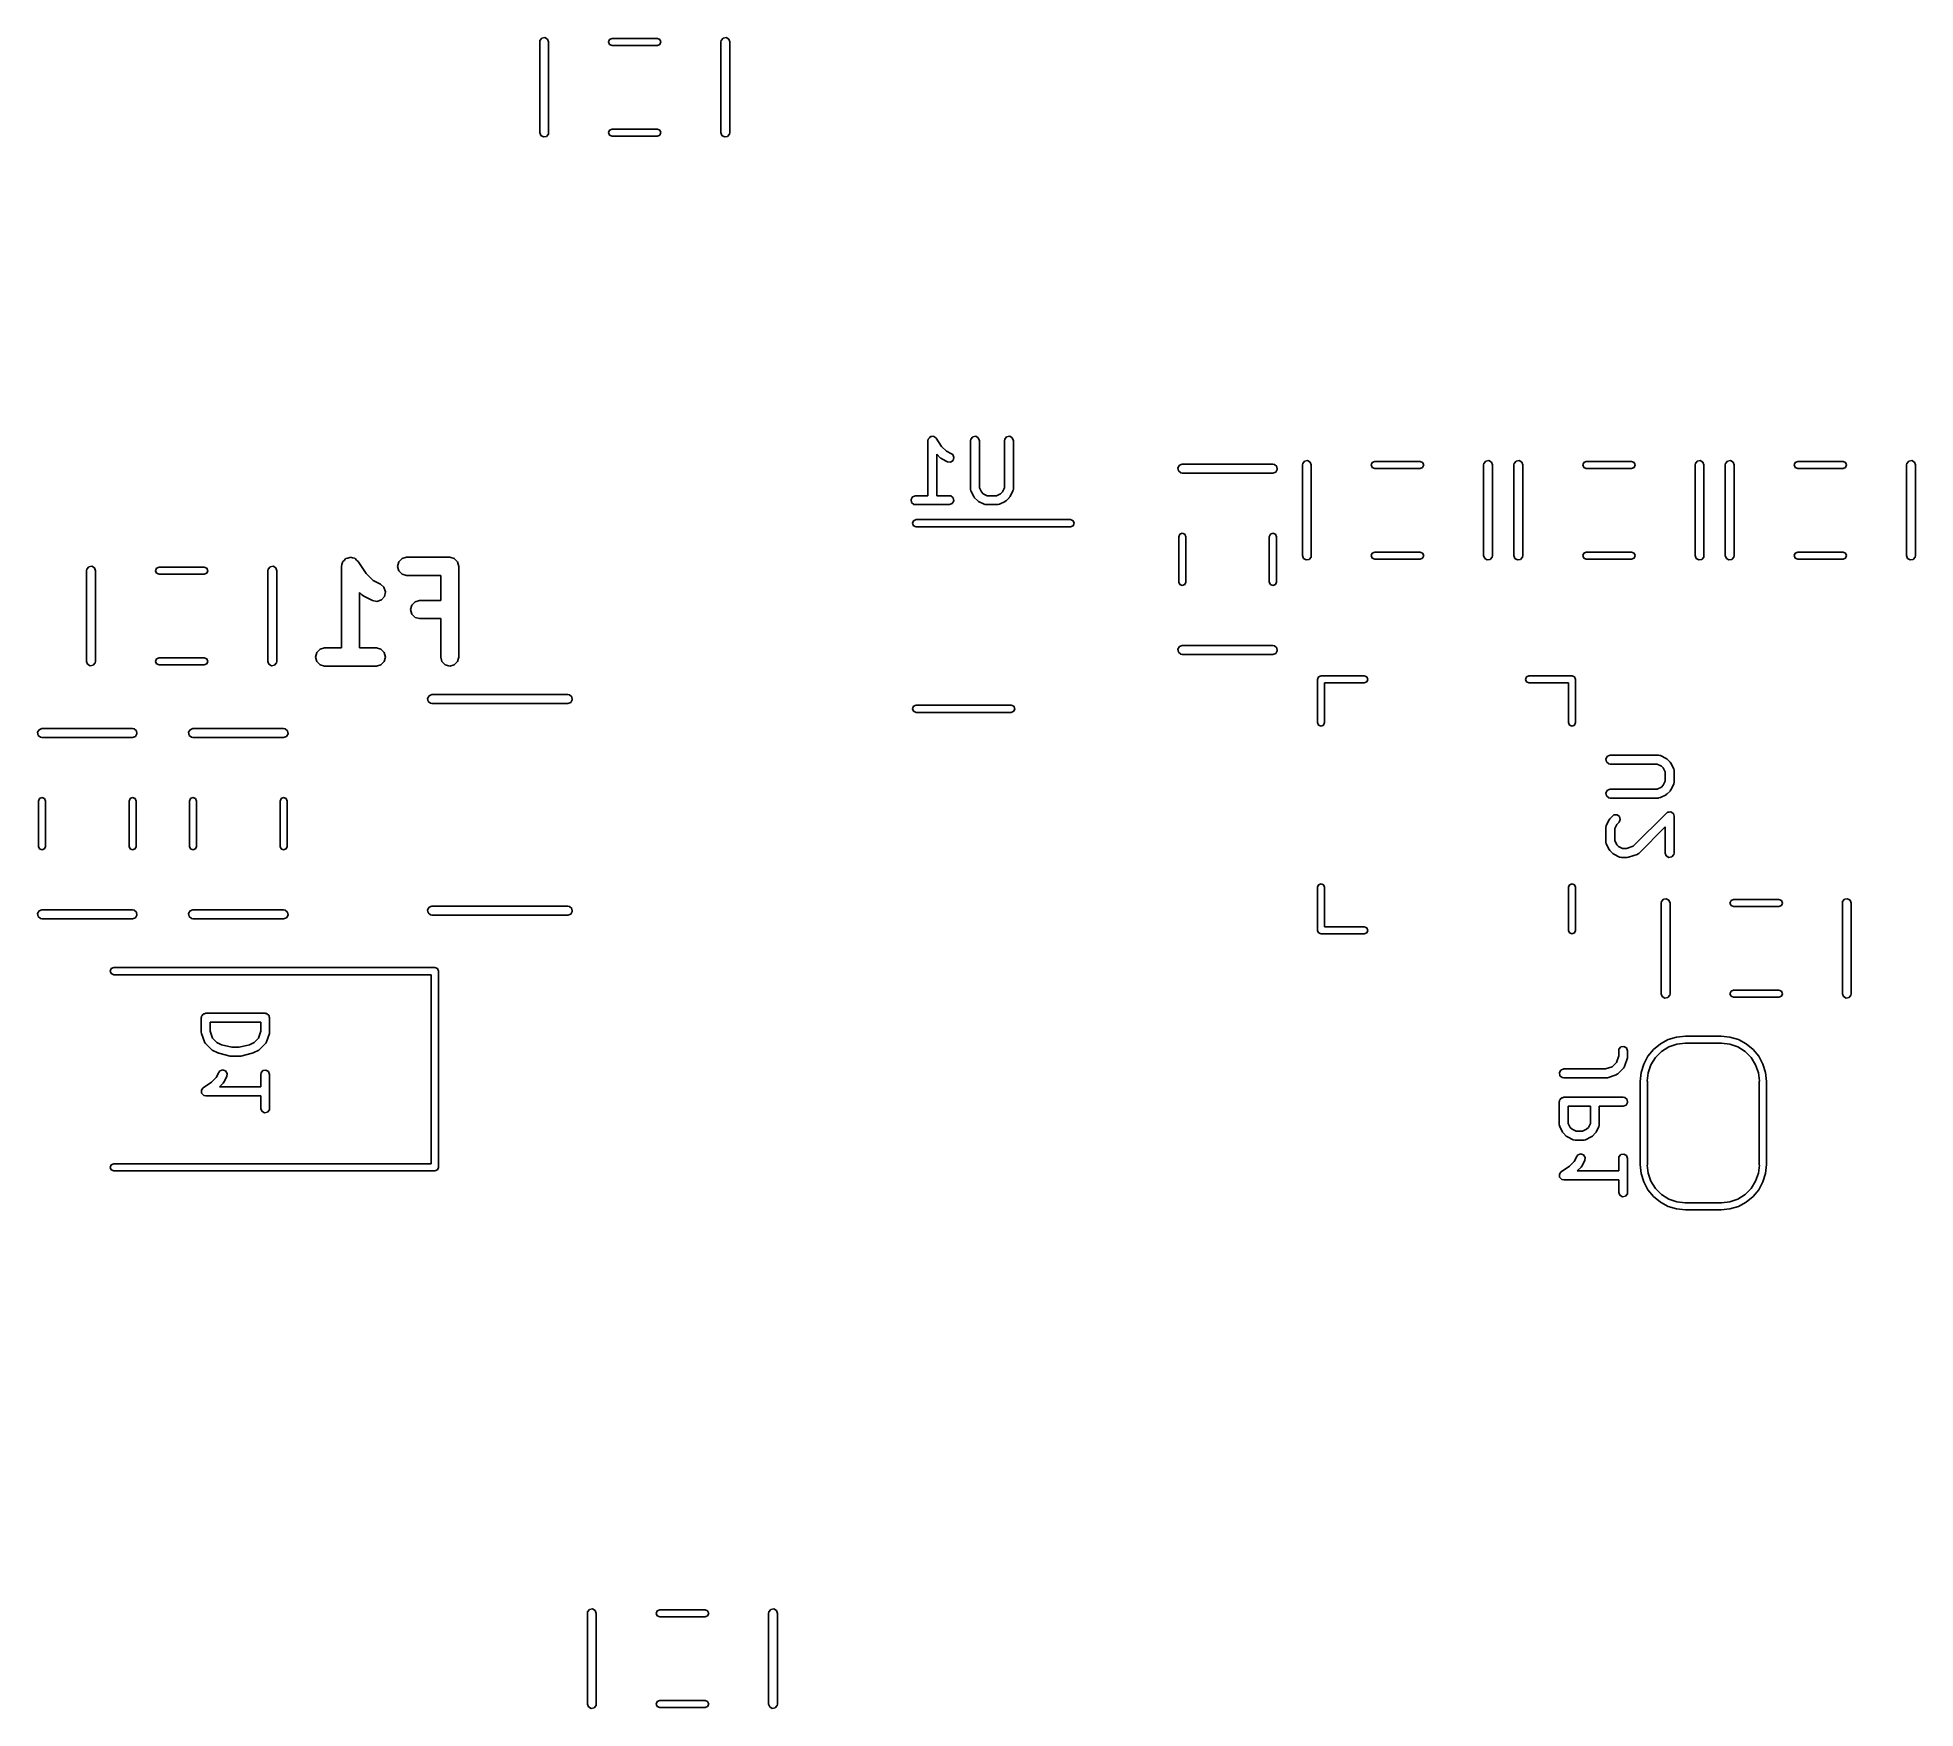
# Model space of a CAD drawing. Extents: x 5.1 to 6.35, y -4.51 to -3.4.
import ezdxf

# ---------------------------------------------------------------- set-up
doc = ezdxf.new("R2010")
doc.units = 0
doc.header["$MEASUREMENT"] = 0
doc.layers.add('BLACK', color=7, linetype='CONTINUOUS')

msp = doc.modelspace()

# ---------------------------------------------------------------- linework, layer by layer
at = {"layer": 'BLACK', "linetype": 'CONTINUOUS'}
for p, q in [((5.43695, -3.40224), (5.43713, -3.40123)), ((5.43695, -3.46224), (5.43695, -3.40224)), ((5.43713, -3.40123), (5.43843, -3.39969)), ((5.43843, -3.39969), (5.44041, -3.39934)), ((5.44041, -3.39934), (5.44216, -3.40035)), ((5.44216, -3.40035), (5.44285, -3.40224)), ((5.44285, -3.40224), (5.44285, -3.46224)), ((5.48254, -3.40224), (5.48323, -3.40057)), ((5.48323, -3.40391), (5.48254, -3.40224)), ((5.48323, -3.40057), (5.4849, -3.39988)), ((5.4849, -3.40461), (5.48323, -3.40391)), ((5.4849, -3.39988), (5.5149, -3.39988)), ((5.5149, -3.40461), (5.4849, -3.40461)), ((5.5149, -3.39988), (5.51657, -3.40057)), ((5.51657, -3.40391), (5.5149, -3.40461)), ((5.51657, -3.40057), (5.51726, -3.40224)), ((5.51726, -3.40224), (5.51657, -3.40391)), ((5.55695, -3.40224), (5.55713, -3.40123)), ((5.55695, -3.46224), (5.55695, -3.40224)), ((5.55713, -3.40123), (5.55843, -3.39969)), ((5.55843, -3.39969), (5.56041, -3.39934)), ((5.56041, -3.39934), (5.56216, -3.40035)), ((5.56216, -3.40035), (5.56285, -3.40224)), ((5.56285, -3.40224), (5.56285, -3.46224)), ((5.43764, -3.46414), (5.43695, -3.46224)), ((5.43939, -3.46515), (5.43764, -3.46414)), ((5.44138, -3.4648), (5.43939, -3.46515)), ((5.44268, -3.46325), (5.44138, -3.4648)), ((5.44285, -3.46224), (5.44268, -3.46325)), ((5.48254, -3.46224), (5.48323, -3.46057)), ((5.48323, -3.46391), (5.48254, -3.46224)), ((5.48323, -3.46057), (5.4849, -3.45988)), ((5.4849, -3.46461), (5.48323, -3.46391)), ((5.4849, -3.45988), (5.5149, -3.45988)), ((5.5149, -3.46461), (5.4849, -3.46461)), ((5.5149, -3.45988), (5.51657, -3.46057)), ((5.51657, -3.46391), (5.5149, -3.46461)), ((5.51657, -3.46057), (5.51726, -3.46224)), ((5.51726, -3.46224), (5.51657, -3.46391)), ((5.55764, -3.46414), (5.55695, -3.46224)), ((5.55939, -3.46515), (5.55764, -3.46414)), ((5.56138, -3.4648), (5.55939, -3.46515)), ((5.56268, -3.46325), (5.56138, -3.4648)), ((5.56285, -3.46224), (5.56268, -3.46325)), ((5.69404, -3.6662), (5.69422, -3.66519)), ((5.69404, -3.70261), (5.69404, -3.6662)), ((5.69422, -3.66519), (5.69433, -3.66506)), ((5.69433, -3.66506), (5.69435, -3.66489)), ((5.69435, -3.66489), (5.69497, -3.6643)), ((5.69497, -3.6643), (5.69552, -3.66364)), ((5.69552, -3.66364), (5.69569, -3.66361)), ((5.69569, -3.66361), (5.69581, -3.66349)), ((5.69581, -3.66349), (5.69666, -3.66344)), ((5.69666, -3.66344), (5.69751, -3.66329)), ((5.69751, -3.66329), (5.69766, -3.66337)), ((5.69766, -3.66337), (5.69782, -3.66336)), ((5.69782, -3.66336), (5.69852, -3.66387)), ((5.69852, -3.66387), (5.69926, -3.6643)), ((5.69926, -3.6643), (5.69932, -3.66446)), ((5.69932, -3.66446), (5.69945, -3.66456)), ((5.69945, -3.66456), (5.70304, -3.66994)), ((5.72216, -3.6662), (5.72234, -3.66519)), ((5.72216, -3.69807), (5.72216, -3.6662)), ((5.72234, -3.66519), (5.72364, -3.66364)), ((5.72364, -3.66364), (5.72563, -3.66329)), ((5.72563, -3.66329), (5.72738, -3.6643)), ((5.72738, -3.6643), (5.72807, -3.6662)), ((5.72807, -3.6662), (5.72807, -3.69737)), ((5.74466, -3.6662), (5.74484, -3.66519)), ((5.74466, -3.69737), (5.74466, -3.6662)), ((5.74484, -3.66519), (5.74614, -3.66364)), ((5.74614, -3.66364), (5.74813, -3.66329)), ((5.74813, -3.66329), (5.74988, -3.6643)), ((5.74988, -3.6643), (5.75057, -3.6662)), ((5.75057, -3.6662), (5.75057, -3.69807)), ((5.70241, -3.67766), (5.69995, -3.6752)), ((5.69995, -3.6752), (5.69995, -3.70261)), ((5.70247, -3.67769), (5.70241, -3.67766)), ((5.70317, -3.67821), (5.70247, -3.67769)), ((5.70304, -3.66994), (5.70624, -3.67314)), ((5.70692, -3.68009), (5.70317, -3.67821)), ((5.70624, -3.67314), (5.70956, -3.6748)), ((5.70893, -3.68032), (5.70692, -3.68009)), ((5.71062, -3.6792), (5.70893, -3.68032)), ((5.70956, -3.6748), (5.71039, -3.67541)), ((5.71039, -3.67541), (5.71119, -3.67727)), ((5.71119, -3.67727), (5.71062, -3.6792)), ((5.94213, -3.68123), (5.94343, -3.67969)), ((5.94343, -3.67969), (5.94541, -3.67934)), ((5.94541, -3.67934), (5.94716, -3.68035)), ((5.98823, -3.68057), (5.9899, -3.67988)), ((5.9899, -3.67988), (6.0199, -3.67988)), ((6.0199, -3.67988), (6.02157, -3.68057)), ((6.06213, -3.68123), (6.06343, -3.67969)), ((6.06343, -3.67969), (6.06541, -3.67934)), ((6.06541, -3.67934), (6.06716, -3.68035)), ((6.08213, -3.68123), (6.08343, -3.67969)), ((6.08343, -3.67969), (6.08541, -3.67934)), ((6.08541, -3.67934), (6.08716, -3.68035)), ((6.12823, -3.68057), (6.1299, -3.67988)), ((6.1299, -3.67988), (6.1599, -3.67988)), ((6.1599, -3.67988), (6.16157, -3.68057)), ((6.20213, -3.68123), (6.20343, -3.67969)), ((6.20343, -3.67969), (6.20541, -3.67934)), ((6.20541, -3.67934), (6.20716, -3.68035)), ((6.22213, -3.68123), (6.22343, -3.67969)), ((6.22343, -3.67969), (6.22541, -3.67934)), ((6.22541, -3.67934), (6.22716, -3.68035)), ((6.26823, -3.68057), (6.2699, -3.67988)), ((6.2699, -3.67988), (6.2999, -3.67988)), ((6.2999, -3.67988), (6.30157, -3.68057)), ((6.34213, -3.68123), (6.34343, -3.67969)), ((6.34343, -3.67969), (6.34541, -3.67934)), ((6.34541, -3.67934), (6.34716, -3.68035)), ((5.85949, -3.68423), (5.8605, -3.68248)), ((5.85984, -3.68622), (5.85949, -3.68423)), ((5.86139, -3.68752), (5.85984, -3.68622)), ((5.8605, -3.68248), (5.8624, -3.68179)), ((5.8624, -3.6877), (5.86139, -3.68752)), ((5.8624, -3.68179), (5.9224, -3.68179)), ((5.9224, -3.6877), (5.8624, -3.6877)), ((5.9224, -3.68179), (5.92341, -3.68197)), ((5.9243, -3.68701), (5.9224, -3.6877)), ((5.92341, -3.68197), (5.92496, -3.68327)), ((5.92531, -3.68526), (5.9243, -3.68701)), ((5.92496, -3.68327), (5.92531, -3.68526)), ((5.94195, -3.68224), (5.94213, -3.68123)), ((5.94195, -3.74224), (5.94195, -3.68224)), ((5.94716, -3.68035), (5.94785, -3.68224)), ((5.94785, -3.68224), (5.94785, -3.74224)), ((5.98754, -3.68224), (5.98823, -3.68057)), ((5.98823, -3.68391), (5.98754, -3.68224)), ((5.9899, -3.68461), (5.98823, -3.68391)), ((6.0199, -3.68461), (5.9899, -3.68461)), ((6.02157, -3.68391), (6.0199, -3.68461)), ((6.02157, -3.68057), (6.02226, -3.68224)), ((6.02226, -3.68224), (6.02157, -3.68391)), ((6.06195, -3.68224), (6.06213, -3.68123)), ((6.06195, -3.74224), (6.06195, -3.68224)), ((6.06716, -3.68035), (6.06785, -3.68224)), ((6.06785, -3.68224), (6.06785, -3.74224)), ((6.08195, -3.68224), (6.08213, -3.68123)), ((6.08195, -3.74224), (6.08195, -3.68224)), ((6.08716, -3.68035), (6.08785, -3.68224)), ((6.08785, -3.68224), (6.08785, -3.74224)), ((6.12754, -3.68224), (6.12823, -3.68057)), ((6.12823, -3.68391), (6.12754, -3.68224)), ((6.1299, -3.68461), (6.12823, -3.68391)), ((6.1599, -3.68461), (6.1299, -3.68461)), ((6.16157, -3.68391), (6.1599, -3.68461)), ((6.16157, -3.68057), (6.16226, -3.68224)), ((6.16226, -3.68224), (6.16157, -3.68391)), ((6.20195, -3.68224), (6.20213, -3.68123)), ((6.20195, -3.74224), (6.20195, -3.68224)), ((6.20716, -3.68035), (6.20785, -3.68224)), ((6.20785, -3.68224), (6.20785, -3.74224)), ((6.22195, -3.68224), (6.22213, -3.68123)), ((6.22195, -3.74224), (6.22195, -3.68224)), ((6.22716, -3.68035), (6.22785, -3.68224)), ((6.22785, -3.68224), (6.22785, -3.74224)), ((6.26754, -3.68224), (6.26823, -3.68057)), ((6.26823, -3.68391), (6.26754, -3.68224)), ((6.2699, -3.68461), (6.26823, -3.68391)), ((6.2999, -3.68461), (6.2699, -3.68461)), ((6.30157, -3.68391), (6.2999, -3.68461)), ((6.30157, -3.68057), (6.30226, -3.68224)), ((6.30226, -3.68224), (6.30157, -3.68391)), ((6.34195, -3.68224), (6.34213, -3.68123)), ((6.34195, -3.74224), (6.34195, -3.68224)), ((6.34716, -3.68035), (6.34785, -3.68224)), ((6.34785, -3.68224), (6.34785, -3.74224)), ((5.68284, -3.70505), (5.68385, -3.7033)), ((5.68319, -3.70704), (5.68284, -3.70505)), ((5.68385, -3.7033), (5.68575, -3.70261)), ((5.68575, -3.70261), (5.69404, -3.70261)), ((5.69995, -3.70261), (5.70824, -3.70261)), ((5.70824, -3.70261), (5.70925, -3.70279)), ((5.70925, -3.70279), (5.7108, -3.70409)), ((5.7108, -3.70409), (5.71115, -3.70608)), ((5.72222, -3.69823), (5.72216, -3.69807)), ((5.72218, -3.6984), (5.72222, -3.69823)), ((5.72248, -3.69939), (5.72218, -3.6984)), ((5.72435, -3.70314), (5.72248, -3.69939)), ((5.7244, -3.70318), (5.72435, -3.70314)), ((5.7249, -3.7039), (5.7244, -3.70318)), ((5.72678, -3.70578), (5.7249, -3.7039)), ((5.72807, -3.69737), (5.72942, -3.70007)), ((5.72942, -3.70007), (5.73062, -3.70126)), ((5.73062, -3.70126), (5.73331, -3.70261)), ((5.73331, -3.70261), (5.73942, -3.70261)), ((5.73942, -3.70261), (5.74212, -3.70126)), ((5.74212, -3.70126), (5.74331, -3.70007)), ((5.74331, -3.70007), (5.74466, -3.69737)), ((5.74783, -3.7039), (5.74595, -3.70578)), ((5.74785, -3.70385), (5.74783, -3.7039)), ((5.74838, -3.70314), (5.74785, -3.70385)), ((5.75026, -3.69939), (5.74838, -3.70314)), ((5.75028, -3.69921), (5.75026, -3.69939)), ((5.75039, -3.69908), (5.75028, -3.69921)), ((5.75057, -3.69807), (5.75039, -3.69908)), ((5.68474, -3.70834), (5.68319, -3.70704)), ((5.68575, -3.70852), (5.68474, -3.70834)), ((5.70824, -3.70852), (5.68575, -3.70852)), ((5.71014, -3.70783), (5.70824, -3.70852)), ((5.71115, -3.70608), (5.71014, -3.70783)), ((5.72684, -3.70581), (5.72678, -3.70578)), ((5.72755, -3.70633), (5.72684, -3.70581)), ((5.7313, -3.70821), (5.72755, -3.70633)), ((5.73147, -3.70823), (5.7313, -3.70821)), ((5.73161, -3.70834), (5.73147, -3.70823)), ((5.73262, -3.70852), (5.73161, -3.70834)), ((5.74012, -3.70852), (5.73262, -3.70852)), ((5.74028, -3.70846), (5.74012, -3.70852)), ((5.74045, -3.7085), (5.74028, -3.70846)), ((5.74144, -3.70821), (5.74045, -3.7085)), ((5.74519, -3.70633), (5.74144, -3.70821)), ((5.74523, -3.70629), (5.74519, -3.70633)), ((5.74595, -3.70578), (5.74523, -3.70629)), ((5.68376, -3.72083), (5.68445, -3.71916)), ((5.68445, -3.7225), (5.68376, -3.72083)), ((5.68445, -3.71916), (5.68612, -3.71846)), ((5.68612, -3.72319), (5.68445, -3.7225)), ((5.68612, -3.71846), (5.78848, -3.71846)), ((5.78848, -3.72319), (5.68612, -3.72319)), ((5.78848, -3.71846), (5.79015, -3.71916)), ((5.79015, -3.7225), (5.78848, -3.72319)), ((5.79015, -3.71916), (5.79085, -3.72083)), ((5.79085, -3.72083), (5.79015, -3.7225)), ((5.86004, -3.72974), (5.86073, -3.72807)), ((5.86004, -3.75974), (5.86004, -3.72974)), ((5.86073, -3.72807), (5.8624, -3.72738)), ((5.8624, -3.72738), (5.86407, -3.72807)), ((5.86407, -3.72807), (5.86476, -3.72974)), ((5.86476, -3.72974), (5.86476, -3.75974)), ((5.92004, -3.72974), (5.92073, -3.72807)), ((5.92004, -3.75974), (5.92004, -3.72974)), ((5.92073, -3.72807), (5.9224, -3.72738)), ((5.9224, -3.72738), (5.92407, -3.72807)), ((5.92407, -3.72807), (5.92476, -3.72974)), ((5.92476, -3.72974), (5.92476, -3.75974)), ((5.94264, -3.74414), (5.94195, -3.74224)), ((5.94785, -3.74224), (5.94768, -3.74325)), ((5.98754, -3.74224), (5.98823, -3.74057)), ((5.98823, -3.74391), (5.98754, -3.74224)), ((5.98823, -3.74057), (5.9899, -3.73988)), ((5.9899, -3.73988), (6.0199, -3.73988)), ((6.0199, -3.73988), (6.02157, -3.74057)), ((6.02157, -3.74057), (6.02226, -3.74224)), ((6.02226, -3.74224), (6.02157, -3.74391)), ((6.06264, -3.74414), (6.06195, -3.74224)), ((6.06785, -3.74224), (6.06768, -3.74325)), ((6.08264, -3.74414), (6.08195, -3.74224)), ((6.08785, -3.74224), (6.08768, -3.74325)), ((6.12754, -3.74224), (6.12823, -3.74057)), ((6.12823, -3.74391), (6.12754, -3.74224)), ((6.12823, -3.74057), (6.1299, -3.73988)), ((6.1299, -3.73988), (6.1599, -3.73988)), ((6.1599, -3.73988), (6.16157, -3.74057)), ((6.16157, -3.74057), (6.16226, -3.74224)), ((6.16226, -3.74224), (6.16157, -3.74391)), ((6.20264, -3.74414), (6.20195, -3.74224)), ((6.20785, -3.74224), (6.20768, -3.74325)), ((6.22264, -3.74414), (6.22195, -3.74224)), ((6.22785, -3.74224), (6.22768, -3.74325)), ((6.26754, -3.74224), (6.26823, -3.74057)), ((6.26823, -3.74391), (6.26754, -3.74224)), ((6.26823, -3.74057), (6.2699, -3.73988)), ((6.2699, -3.73988), (6.2999, -3.73988)), ((6.2999, -3.73988), (6.30157, -3.74057)), ((6.30157, -3.74057), (6.30226, -3.74224)), ((6.30226, -3.74224), (6.30157, -3.74391)), ((6.34264, -3.74414), (6.34195, -3.74224)), ((6.34785, -3.74224), (6.34768, -3.74325)), ((5.13695, -3.75224), (5.13713, -3.75123)), ((5.13695, -3.81224), (5.13695, -3.75224)), ((5.13713, -3.75123), (5.13843, -3.74969)), ((5.13843, -3.74969), (5.14041, -3.74934)), ((5.14041, -3.74934), (5.14216, -3.75035)), ((5.14216, -3.75035), (5.14285, -3.75224)), ((5.14285, -3.75224), (5.14285, -3.81224)), ((5.18254, -3.75224), (5.18323, -3.75057)), ((5.18323, -3.75391), (5.18254, -3.75224)), ((5.18323, -3.75057), (5.1849, -3.74988)), ((5.1849, -3.75461), (5.18323, -3.75391)), ((5.1849, -3.74988), (5.2149, -3.74988)), ((5.2149, -3.75461), (5.1849, -3.75461)), ((5.2149, -3.74988), (5.21657, -3.75057)), ((5.21657, -3.75391), (5.2149, -3.75461)), ((5.21657, -3.75057), (5.21726, -3.75224)), ((5.21726, -3.75224), (5.21657, -3.75391)), ((5.25695, -3.75224), (5.25713, -3.75123)), ((5.25695, -3.81224), (5.25695, -3.75224)), ((5.25713, -3.75123), (5.25843, -3.74969)), ((5.25843, -3.74969), (5.26041, -3.74934)), ((5.26041, -3.74934), (5.26216, -3.75035)), ((5.26216, -3.75035), (5.26285, -3.75224)), ((5.26285, -3.75224), (5.26285, -3.81224)), ((5.30569, -3.74939), (5.30604, -3.74807)), ((5.30569, -3.80339), (5.30569, -3.74939)), ((5.30604, -3.74807), (5.30631, -3.74673)), ((5.30631, -3.74673), (5.30644, -3.74658)), ((5.30644, -3.74658), (5.30649, -3.74639)), ((5.30649, -3.74639), (5.30746, -3.74542)), ((5.30746, -3.74542), (5.30836, -3.74439)), ((5.30836, -3.74439), (5.30855, -3.74433)), ((5.30855, -3.74433), (5.30869, -3.74419)), ((5.30869, -3.74419), (5.31001, -3.74384)), ((5.31001, -3.74384), (5.3113, -3.7434)), ((5.3113, -3.7434), (5.3115, -3.74344)), ((5.3115, -3.74344), (5.31169, -3.74339)), ((5.31169, -3.74339), (5.31301, -3.74374)), ((5.31301, -3.74374), (5.31435, -3.74401)), ((5.31435, -3.74401), (5.3145, -3.74414)), ((5.3145, -3.74414), (5.31469, -3.74419)), ((5.31469, -3.74419), (5.31565, -3.74516)), ((5.31565, -3.74516), (5.31668, -3.74606)), ((5.31668, -3.74606), (5.32206, -3.75414)), ((5.32206, -3.75414), (5.32667, -3.75874)), ((5.34283, -3.74939), (5.34363, -3.74639)), ((5.34363, -3.75239), (5.34283, -3.74939)), ((5.34363, -3.74639), (5.34583, -3.74419)), ((5.34583, -3.75458), (5.34363, -3.75239)), ((5.34583, -3.74419), (5.34883, -3.74339)), ((5.34883, -3.75539), (5.34583, -3.75458)), ((5.34883, -3.74339), (5.3774, -3.74339)), ((5.3774, -3.74339), (5.3804, -3.74419)), ((5.3804, -3.74419), (5.3826, -3.74639)), ((5.3826, -3.74639), (5.3834, -3.74939)), ((5.3834, -3.74939), (5.3834, -3.80939)), ((5.94439, -3.74515), (5.94264, -3.74414)), ((5.94638, -3.7448), (5.94439, -3.74515)), ((5.94768, -3.74325), (5.94638, -3.7448)), ((5.9899, -3.74461), (5.98823, -3.74391)), ((6.0199, -3.74461), (5.9899, -3.74461)), ((6.02157, -3.74391), (6.0199, -3.74461)), ((6.06439, -3.74515), (6.06264, -3.74414)), ((6.06638, -3.7448), (6.06439, -3.74515)), ((6.06768, -3.74325), (6.06638, -3.7448)), ((6.08439, -3.74515), (6.08264, -3.74414)), ((6.08638, -3.7448), (6.08439, -3.74515)), ((6.08768, -3.74325), (6.08638, -3.7448)), ((6.1299, -3.74461), (6.12823, -3.74391)), ((6.1599, -3.74461), (6.1299, -3.74461)), ((6.16157, -3.74391), (6.1599, -3.74461)), ((6.20439, -3.74515), (6.20264, -3.74414)), ((6.20638, -3.7448), (6.20439, -3.74515)), ((6.20768, -3.74325), (6.20638, -3.7448)), ((6.22439, -3.74515), (6.22264, -3.74414)), ((6.22638, -3.7448), (6.22439, -3.74515)), ((6.22768, -3.74325), (6.22638, -3.7448)), ((6.2699, -3.74461), (6.26823, -3.74391)), ((6.2999, -3.74461), (6.2699, -3.74461)), ((6.30157, -3.74391), (6.2999, -3.74461)), ((6.34439, -3.74515), (6.34264, -3.74414)), ((6.34638, -3.7448), (6.34439, -3.74515)), ((6.34768, -3.74325), (6.34638, -3.7448)), ((5.31887, -3.76792), (5.31769, -3.76673)), ((5.31769, -3.76673), (5.31769, -3.80339)), ((5.32667, -3.75874), (5.33151, -3.76116)), ((5.33151, -3.76116), (5.33384, -3.76322)), ((5.33384, -3.76322), (5.33482, -3.76617)), ((5.33482, -3.76617), (5.3342, -3.76921)), ((5.3714, -3.75539), (5.34883, -3.75539)), ((5.3714, -3.77196), (5.3714, -3.75539)), ((5.86073, -3.76141), (5.86004, -3.75974)), ((5.8624, -3.76211), (5.86073, -3.76141)), ((5.86407, -3.76141), (5.8624, -3.76211)), ((5.86476, -3.75974), (5.86407, -3.76141)), ((5.92073, -3.76141), (5.92004, -3.75974)), ((5.9224, -3.76211), (5.92073, -3.76141)), ((5.92407, -3.76141), (5.9224, -3.76211)), ((5.92476, -3.75974), (5.92407, -3.76141)), ((5.31971, -3.7684), (5.31887, -3.76792)), ((5.32043, -3.76904), (5.31971, -3.7684)), ((5.32615, -3.7719), (5.32043, -3.76904)), ((5.32919, -3.77252), (5.32615, -3.7719)), ((5.33214, -3.77154), (5.32919, -3.77252)), ((5.3342, -3.76921), (5.33214, -3.77154)), ((5.3514, -3.77796), (5.35221, -3.77496)), ((5.35221, -3.78096), (5.3514, -3.77796)), ((5.35221, -3.77496), (5.3544, -3.77276)), ((5.3544, -3.77276), (5.3574, -3.77196)), ((5.3574, -3.77196), (5.3714, -3.77196)), ((5.3544, -3.78315), (5.35221, -3.78096)), ((5.3574, -3.78396), (5.3544, -3.78315)), ((5.3714, -3.78396), (5.3574, -3.78396)), ((5.3714, -3.80939), (5.3714, -3.78396)), ((5.28935, -3.80639), (5.29154, -3.80419)), ((5.29154, -3.80419), (5.29454, -3.80339)), ((5.29454, -3.80339), (5.30569, -3.80339)), ((5.31769, -3.80339), (5.32883, -3.80339)), ((5.32883, -3.80339), (5.33183, -3.80419)), ((5.33183, -3.80419), (5.33403, -3.80639)), ((5.85949, -3.80423), (5.8605, -3.80248)), ((5.85984, -3.80622), (5.85949, -3.80423)), ((5.8605, -3.80248), (5.8624, -3.80179)), ((5.8624, -3.80179), (5.9224, -3.80179)), ((5.9224, -3.80179), (5.92341, -3.80197)), ((5.92341, -3.80197), (5.92496, -3.80327)), ((5.92496, -3.80327), (5.92531, -3.80526)), ((5.13764, -3.81414), (5.13695, -3.81224)), ((5.13939, -3.81515), (5.13764, -3.81414)), ((5.14138, -3.8148), (5.13939, -3.81515)), ((5.14268, -3.81325), (5.14138, -3.8148)), ((5.14285, -3.81224), (5.14268, -3.81325)), ((5.18254, -3.81224), (5.18323, -3.81057)), ((5.18323, -3.81391), (5.18254, -3.81224)), ((5.18323, -3.81057), (5.1849, -3.80988)), ((5.1849, -3.81461), (5.18323, -3.81391)), ((5.1849, -3.80988), (5.2149, -3.80988)), ((5.2149, -3.81461), (5.1849, -3.81461)), ((5.2149, -3.80988), (5.21657, -3.81057)), ((5.21657, -3.81391), (5.2149, -3.81461)), ((5.21657, -3.81057), (5.21726, -3.81224)), ((5.21726, -3.81224), (5.21657, -3.81391)), ((5.25764, -3.81414), (5.25695, -3.81224)), ((5.25939, -3.81515), (5.25764, -3.81414)), ((5.26138, -3.8148), (5.25939, -3.81515)), ((5.26268, -3.81325), (5.26138, -3.8148)), ((5.26285, -3.81224), (5.26268, -3.81325)), ((5.28854, -3.80939), (5.28935, -3.80639)), ((5.28935, -3.81239), (5.28854, -3.80939)), ((5.29154, -3.81458), (5.28935, -3.81239)), ((5.29454, -3.81539), (5.29154, -3.81458)), ((5.32883, -3.81539), (5.29454, -3.81539)), ((5.33183, -3.81458), (5.32883, -3.81539)), ((5.33403, -3.81239), (5.33183, -3.81458)), ((5.33403, -3.80639), (5.33483, -3.80939)), ((5.33483, -3.80939), (5.33403, -3.81239)), ((5.37221, -3.81239), (5.3714, -3.80939)), ((5.3744, -3.81458), (5.37221, -3.81239)), ((5.3774, -3.81539), (5.3744, -3.81458)), ((5.3804, -3.81458), (5.3774, -3.81539)), ((5.3826, -3.81239), (5.3804, -3.81458)), ((5.3834, -3.80939), (5.3826, -3.81239)), ((5.86139, -3.80752), (5.85984, -3.80622)), ((5.8624, -3.8077), (5.86139, -3.80752)), ((5.9224, -3.8077), (5.8624, -3.8077)), ((5.9243, -3.80701), (5.9224, -3.8077)), ((5.92531, -3.80526), (5.9243, -3.80701)), ((5.95197, -3.82417), (5.95266, -3.8225)), ((5.95197, -3.85272), (5.95197, -3.82417)), ((5.95266, -3.8225), (5.95433, -3.82181)), ((5.95433, -3.82181), (5.98287, -3.82181)), ((5.98287, -3.82654), (5.95669, -3.82654)), ((5.95669, -3.82654), (5.95669, -3.85272)), ((5.98287, -3.82181), (5.98454, -3.8225)), ((5.98454, -3.82584), (5.98287, -3.82654)), ((5.98454, -3.8225), (5.98524, -3.82417)), ((5.98524, -3.82417), (5.98454, -3.82584)), ((6.08957, -3.82417), (6.09026, -3.8225)), ((6.09026, -3.82584), (6.08957, -3.82417)), ((6.09026, -3.8225), (6.09193, -3.82181)), ((6.09193, -3.82654), (6.09026, -3.82584)), ((6.09193, -3.82181), (6.12047, -3.82181)), ((6.11811, -3.82654), (6.09193, -3.82654)), ((6.11811, -3.85272), (6.11811, -3.82654)), ((6.12047, -3.82181), (6.12214, -3.8225)), ((6.12214, -3.8225), (6.12283, -3.82417)), ((6.12283, -3.82417), (6.12283, -3.85272)), ((5.36272, -3.83673), (5.36373, -3.83498)), ((5.36307, -3.83872), (5.36272, -3.83673)), ((5.36462, -3.84002), (5.36307, -3.83872)), ((5.36373, -3.83498), (5.36563, -3.83429)), ((5.36563, -3.8402), (5.36462, -3.84002)), ((5.36563, -3.83429), (5.45563, -3.83429)), ((5.45563, -3.8402), (5.36563, -3.8402)), ((5.45563, -3.83429), (5.45664, -3.83447)), ((5.45753, -3.83951), (5.45563, -3.8402)), ((5.45664, -3.83447), (5.45819, -3.83577)), ((5.45854, -3.83776), (5.45753, -3.83951)), ((5.45819, -3.83577), (5.45854, -3.83776)), ((5.68445, -3.84199), (5.68612, -3.8413)), ((5.68612, -3.8413), (5.74911, -3.8413)), ((5.74911, -3.8413), (5.75078, -3.84199)), ((5.68376, -3.84366), (5.68445, -3.84199)), ((5.68445, -3.84533), (5.68376, -3.84366)), ((5.68612, -3.84602), (5.68445, -3.84533)), ((5.74911, -3.84602), (5.68612, -3.84602)), ((5.75078, -3.84533), (5.74911, -3.84602)), ((5.75078, -3.84199), (5.75148, -3.84366)), ((5.75148, -3.84366), (5.75078, -3.84533)), ((5.95266, -3.85439), (5.95197, -3.85272)), ((5.95433, -3.85508), (5.95266, -3.85439)), ((5.956, -3.85439), (5.95433, -3.85508)), ((5.95669, -3.85272), (5.956, -3.85439)), ((6.1188, -3.85439), (6.11811, -3.85272)), ((6.12047, -3.85508), (6.1188, -3.85439)), ((6.12214, -3.85439), (6.12047, -3.85508)), ((6.12283, -3.85272), (6.12214, -3.85439)), ((5.10449, -3.85923), (5.1055, -3.85748)), ((5.10484, -3.86122), (5.10449, -3.85923)), ((5.10639, -3.86252), (5.10484, -3.86122)), ((5.1055, -3.85748), (5.1074, -3.85679)), ((5.1074, -3.8627), (5.10639, -3.86252)), ((5.1074, -3.85679), (5.1674, -3.85679)), ((5.1674, -3.8627), (5.1074, -3.8627)), ((5.1674, -3.85679), (5.16841, -3.85697)), ((5.1693, -3.86201), (5.1674, -3.8627)), ((5.16841, -3.85697), (5.16996, -3.85827)), ((5.17031, -3.86026), (5.1693, -3.86201)), ((5.16996, -3.85827), (5.17031, -3.86026)), ((5.20449, -3.85923), (5.2055, -3.85748)), ((5.20484, -3.86122), (5.20449, -3.85923)), ((5.20639, -3.86252), (5.20484, -3.86122)), ((5.2055, -3.85748), (5.2074, -3.85679)), ((5.2074, -3.8627), (5.20639, -3.86252)), ((5.2074, -3.85679), (5.2674, -3.85679)), ((5.2674, -3.8627), (5.2074, -3.8627)), ((5.2674, -3.85679), (5.26841, -3.85697)), ((5.2693, -3.86201), (5.2674, -3.8627)), ((5.26841, -3.85697), (5.26996, -3.85827)), ((5.27031, -3.86026), (5.2693, -3.86201)), ((5.26996, -3.85827), (5.27031, -3.86026)), ((6.14286, -3.87674), (6.14386, -3.87499)), ((6.14321, -3.87872), (6.14286, -3.87674)), ((6.14475, -3.88002), (6.14321, -3.87872)), ((6.14386, -3.87499), (6.14576, -3.8743)), ((6.14576, -3.8743), (6.17763, -3.8743)), ((6.17763, -3.8743), (6.17864, -3.87447)), ((6.17864, -3.87447), (6.17878, -3.87459)), ((6.17878, -3.87459), (6.17895, -3.87461)), ((6.17895, -3.87461), (6.1827, -3.87648)), ((6.1827, -3.87648), (6.18341, -3.87701)), ((6.18341, -3.87701), (6.18347, -3.87703)), ((6.18347, -3.87703), (6.18535, -3.87891)), ((6.18535, -3.87891), (6.18585, -3.87963)), ((6.14576, -3.8802), (6.14475, -3.88002)), ((6.17694, -3.8802), (6.14576, -3.8802)), ((6.17963, -3.88155), (6.17694, -3.8802)), ((6.18083, -3.88275), (6.17963, -3.88155)), ((6.18218, -3.88544), (6.18083, -3.88275)), ((6.18083, -3.89425), (6.18218, -3.89155)), ((6.18218, -3.89155), (6.18218, -3.88544)), ((6.18585, -3.87963), (6.1859, -3.87968)), ((6.1859, -3.87968), (6.18777, -3.88343)), ((6.18777, -3.88343), (6.18807, -3.88441)), ((6.18807, -3.88441), (6.18803, -3.88458)), ((6.18803, -3.88458), (6.18809, -3.88475)), ((6.18809, -3.88475), (6.18809, -3.89225)), ((5.10504, -3.90474), (5.10573, -3.90307)), ((5.10573, -3.90307), (5.1074, -3.90238)), ((5.1074, -3.90238), (5.10907, -3.90307)), ((5.10907, -3.90307), (5.10976, -3.90474)), ((5.16504, -3.90474), (5.16573, -3.90307)), ((5.16573, -3.90307), (5.1674, -3.90238)), ((5.1674, -3.90238), (5.16907, -3.90307)), ((5.16907, -3.90307), (5.16976, -3.90474)), ((5.20504, -3.90474), (5.20573, -3.90307)), ((5.20573, -3.90307), (5.2074, -3.90238)), ((5.2074, -3.90238), (5.20907, -3.90307)), ((5.20907, -3.90307), (5.20976, -3.90474)), ((5.26504, -3.90474), (5.26573, -3.90307)), ((5.26573, -3.90307), (5.2674, -3.90238)), ((5.2674, -3.90238), (5.26907, -3.90307)), ((5.26907, -3.90307), (5.26976, -3.90474)), ((6.14286, -3.89923), (6.14386, -3.89748)), ((6.14321, -3.90122), (6.14286, -3.89923)), ((6.14475, -3.90252), (6.14321, -3.90122)), ((6.14386, -3.89748), (6.14576, -3.89679)), ((6.14576, -3.9027), (6.14475, -3.90252)), ((6.14576, -3.89679), (6.17694, -3.89679)), ((6.17763, -3.9027), (6.14576, -3.9027)), ((6.17694, -3.89679), (6.17963, -3.89544)), ((6.1778, -3.90264), (6.17763, -3.9027)), ((6.17797, -3.90268), (6.1778, -3.90264)), ((6.17895, -3.90239), (6.17797, -3.90268)), ((6.1827, -3.90051), (6.17895, -3.90239)), ((6.17963, -3.89544), (6.18083, -3.89425)), ((6.18275, -3.90046), (6.1827, -3.90051)), ((6.18347, -3.89996), (6.18275, -3.90046)), ((6.18535, -3.89808), (6.18347, -3.89996)), ((6.18537, -3.89803), (6.18535, -3.89808)), ((6.1859, -3.89732), (6.18537, -3.89803)), ((6.18777, -3.89357), (6.1859, -3.89732)), ((6.18779, -3.89339), (6.18777, -3.89357)), ((6.18791, -3.89326), (6.18779, -3.89339)), ((6.18809, -3.89225), (6.18791, -3.89326)), ((5.10504, -3.93474), (5.10504, -3.90474)), ((5.10976, -3.90474), (5.10976, -3.93474)), ((5.16504, -3.93474), (5.16504, -3.90474)), ((5.16976, -3.90474), (5.16976, -3.93474)), ((5.20504, -3.93474), (5.20504, -3.90474)), ((5.20976, -3.90474), (5.20976, -3.93474)), ((5.26504, -3.93474), (5.26504, -3.90474)), ((5.26976, -3.90474), (5.26976, -3.93474)), ((6.145, -3.91717), (6.14552, -3.91646)), ((6.14552, -3.91646), (6.14555, -3.9164)), ((6.14555, -3.9164), (6.14742, -3.91453)), ((6.14742, -3.91453), (6.14826, -3.91394)), ((6.14826, -3.91394), (6.15028, -3.91377)), ((6.15028, -3.91377), (6.15193, -3.91492)), ((6.15193, -3.91492), (6.15245, -3.91688)), ((6.16104, -3.93466), (6.18305, -3.91266)), ((6.18305, -3.91266), (6.18357, -3.91229)), ((6.18357, -3.91229), (6.18366, -3.91219)), ((6.18366, -3.91219), (6.18374, -3.91217)), ((6.18374, -3.91217), (6.18389, -3.91207)), ((6.18389, -3.91207), (6.18477, -3.91199)), ((6.18477, -3.91199), (6.18565, -3.91184)), ((6.18565, -3.91184), (6.18576, -3.9119)), ((6.18576, -3.9119), (6.1859, -3.91189)), ((6.1859, -3.91189), (6.18663, -3.9124)), ((6.18663, -3.9124), (6.18739, -3.91285)), ((6.18739, -3.91285), (6.18744, -3.91297)), ((6.18744, -3.91297), (6.18755, -3.91305)), ((6.18755, -3.91305), (6.18778, -3.91391)), ((6.18778, -3.91391), (6.18809, -3.91474)), ((6.18809, -3.91474), (6.18809, -3.93912)), ((6.14281, -3.92224), (6.14299, -3.92123)), ((6.14281, -3.93162), (6.14281, -3.92224)), ((6.14299, -3.92123), (6.1431, -3.9211)), ((6.1431, -3.9211), (6.14312, -3.92092)), ((6.14312, -3.92092), (6.145, -3.91717)), ((6.15006, -3.92024), (6.14872, -3.92294)), ((6.14872, -3.92294), (6.14872, -3.93092)), ((6.1516, -3.91871), (6.15006, -3.92024)), ((6.15245, -3.91688), (6.1516, -3.91871)), ((6.18218, -3.92187), (6.16472, -3.93933)), ((6.18218, -3.93912), (6.18218, -3.92187)), ((5.10573, -3.93641), (5.10504, -3.93474)), ((5.1074, -3.93711), (5.10573, -3.93641)), ((5.10907, -3.93641), (5.1074, -3.93711)), ((5.10976, -3.93474), (5.10907, -3.93641)), ((5.16573, -3.93641), (5.16504, -3.93474)), ((5.1674, -3.93711), (5.16573, -3.93641)), ((5.16907, -3.93641), (5.1674, -3.93711)), ((5.16976, -3.93474), (5.16907, -3.93641)), ((5.20573, -3.93641), (5.20504, -3.93474)), ((5.2074, -3.93711), (5.20573, -3.93641)), ((5.20907, -3.93641), (5.2074, -3.93711)), ((5.20976, -3.93474), (5.20907, -3.93641)), ((5.26573, -3.93641), (5.26504, -3.93474)), ((5.2674, -3.93711), (5.26573, -3.93641)), ((5.26907, -3.93641), (5.2674, -3.93711)), ((5.26976, -3.93474), (5.26907, -3.93641)), ((6.14287, -3.93178), (6.14281, -3.93162)), ((6.14283, -3.93195), (6.14287, -3.93178)), ((6.14312, -3.93294), (6.14283, -3.93195)), ((6.145, -3.93669), (6.14312, -3.93294)), ((6.14504, -3.93673), (6.145, -3.93669)), ((6.14555, -3.93745), (6.14504, -3.93673)), ((6.14742, -3.93933), (6.14555, -3.93745)), ((6.14748, -3.93936), (6.14742, -3.93933)), ((6.14819, -3.93988), (6.14748, -3.93936)), ((6.15194, -3.94176), (6.14819, -3.93988)), ((6.14872, -3.93092), (6.15006, -3.93362)), ((6.15006, -3.93362), (6.15126, -3.93481)), ((6.15126, -3.93481), (6.15396, -3.93616)), ((6.15396, -3.93616), (6.15653, -3.93616)), ((6.15653, -3.93616), (6.16104, -3.93466)), ((6.16357, -3.94004), (6.15795, -3.94192)), ((6.16371, -3.93993), (6.16357, -3.94004)), ((6.16388, -3.93992), (6.16371, -3.93993)), ((6.16472, -3.93933), (6.16388, -3.93992)), ((6.18287, -3.94101), (6.18218, -3.93912)), ((6.18462, -3.94202), (6.18287, -3.94101)), ((6.18791, -3.94013), (6.18661, -3.94167)), ((6.18809, -3.93912), (6.18791, -3.94013)), ((6.15212, -3.94178), (6.15194, -3.94176)), ((6.15225, -3.94189), (6.15212, -3.94178)), ((6.15326, -3.94207), (6.15225, -3.94189)), ((6.15701, -3.94207), (6.15326, -3.94207)), ((6.15707, -3.94205), (6.15701, -3.94207)), ((6.15795, -3.94192), (6.15707, -3.94205)), ((6.18661, -3.94167), (6.18462, -3.94202)), ((5.95197, -3.96177), (5.95266, -3.9601)), ((5.95197, -3.99031), (5.95197, -3.96177)), ((5.95266, -3.9601), (5.95433, -3.95941)), ((5.95433, -3.95941), (5.956, -3.9601)), ((5.956, -3.9601), (5.95669, -3.96177)), ((5.95669, -3.96177), (5.95669, -3.98795)), ((6.11811, -3.96177), (6.1188, -3.9601)), ((6.11811, -3.99031), (6.11811, -3.96177)), ((6.1188, -3.9601), (6.12047, -3.95941)), ((6.12047, -3.95941), (6.12214, -3.9601)), ((6.12214, -3.9601), (6.12283, -3.96177)), ((6.12283, -3.96177), (6.12283, -3.99031)), ((5.10449, -3.97923), (5.1055, -3.97748)), ((5.1055, -3.97748), (5.1074, -3.97679)), ((5.1074, -3.97679), (5.1674, -3.97679)), ((5.1674, -3.97679), (5.16841, -3.97697)), ((5.16841, -3.97697), (5.16996, -3.97827)), ((5.16996, -3.97827), (5.17031, -3.98026)), ((5.20449, -3.97923), (5.2055, -3.97748)), ((5.2055, -3.97748), (5.2074, -3.97679)), ((5.2074, -3.97679), (5.2674, -3.97679)), ((5.2674, -3.97679), (5.26841, -3.97697)), ((5.26841, -3.97697), (5.26996, -3.97827)), ((5.26996, -3.97827), (5.27031, -3.98026)), ((5.36272, -3.97673), (5.36373, -3.97498)), ((5.36307, -3.97872), (5.36272, -3.97673)), ((5.36462, -3.98002), (5.36307, -3.97872)), ((5.36373, -3.97498), (5.36563, -3.97429)), ((5.36563, -3.97429), (5.45563, -3.97429)), ((5.45563, -3.97429), (5.45664, -3.97447)), ((5.45664, -3.97447), (5.45819, -3.97577)), ((5.45854, -3.97776), (5.45753, -3.97951)), ((5.45819, -3.97577), (5.45854, -3.97776)), ((6.17945, -3.97224), (6.17963, -3.97123)), ((6.17945, -4.03224), (6.17945, -3.97224)), ((6.17963, -3.97123), (6.18093, -3.96969)), ((6.18093, -3.96969), (6.18291, -3.96934)), ((6.18291, -3.96934), (6.18466, -3.97035)), ((6.18466, -3.97035), (6.18535, -3.97224)), ((6.18535, -3.97224), (6.18535, -4.03224)), ((6.22504, -3.97224), (6.22573, -3.97057)), ((6.22573, -3.97391), (6.22504, -3.97224)), ((6.22573, -3.97057), (6.2274, -3.96988)), ((6.2274, -3.97461), (6.22573, -3.97391)), ((6.2274, -3.96988), (6.2574, -3.96988)), ((6.2574, -3.97461), (6.2274, -3.97461)), ((6.2574, -3.96988), (6.25907, -3.97057)), ((6.25907, -3.97391), (6.2574, -3.97461)), ((6.25907, -3.97057), (6.25976, -3.97224)), ((6.25976, -3.97224), (6.25907, -3.97391)), ((6.29945, -3.97224), (6.29963, -3.97123)), ((6.29945, -4.03224), (6.29945, -3.97224)), ((6.29963, -3.97123), (6.30093, -3.96969)), ((6.30093, -3.96969), (6.30291, -3.96934)), ((6.30291, -3.96934), (6.30466, -3.97035)), ((6.30466, -3.97035), (6.30535, -3.97224)), ((6.30535, -3.97224), (6.30535, -4.03224)), ((5.10484, -3.98122), (5.10449, -3.97923)), ((5.10639, -3.98252), (5.10484, -3.98122)), ((5.1074, -3.9827), (5.10639, -3.98252)), ((5.1674, -3.9827), (5.1074, -3.9827)), ((5.1693, -3.98201), (5.1674, -3.9827)), ((5.17031, -3.98026), (5.1693, -3.98201)), ((5.20484, -3.98122), (5.20449, -3.97923)), ((5.20639, -3.98252), (5.20484, -3.98122)), ((5.2074, -3.9827), (5.20639, -3.98252)), ((5.2674, -3.9827), (5.2074, -3.9827)), ((5.2693, -3.98201), (5.2674, -3.9827)), ((5.27031, -3.98026), (5.2693, -3.98201)), ((5.36563, -3.9802), (5.36462, -3.98002)), ((5.45563, -3.9802), (5.36563, -3.9802)), ((5.45753, -3.97951), (5.45563, -3.9802)), ((5.95266, -3.99199), (5.95197, -3.99031)), ((5.95669, -3.98795), (5.98287, -3.98795)), ((5.98287, -3.98795), (5.98454, -3.98864)), ((5.98454, -3.98864), (5.98524, -3.99031)), ((5.98524, -3.99031), (5.98454, -3.99199)), ((6.1188, -3.99199), (6.11811, -3.99031)), ((6.12283, -3.99031), (6.12214, -3.99199)), ((5.95433, -3.99268), (5.95266, -3.99199)), ((5.98287, -3.99268), (5.95433, -3.99268)), ((5.98454, -3.99199), (5.98287, -3.99268)), ((6.12047, -3.99268), (6.1188, -3.99199)), ((6.12214, -3.99199), (6.12047, -3.99268)), ((5.15256, -4.01728), (5.15325, -4.01561)), ((5.15325, -4.01561), (5.15492, -4.01492)), ((5.15492, -4.01492), (5.36752, -4.01492)), ((5.36752, -4.01492), (5.36919, -4.01561)), ((5.36919, -4.01561), (5.36988, -4.01728)), ((5.15325, -4.01895), (5.15256, -4.01728)), ((5.15492, -4.01965), (5.15325, -4.01895)), ((5.36516, -4.01965), (5.15492, -4.01965)), ((5.36516, -4.14484), (5.36516, -4.01965)), ((5.36988, -4.01728), (5.36988, -4.1472)), ((6.18014, -4.03414), (6.17945, -4.03224)), ((6.18189, -4.03515), (6.18014, -4.03414)), ((6.18388, -4.0348), (6.18189, -4.03515)), ((6.18518, -4.03325), (6.18388, -4.0348)), ((6.18535, -4.03224), (6.18518, -4.03325)), ((6.22504, -4.03224), (6.22573, -4.03057)), ((6.22573, -4.03391), (6.22504, -4.03224)), ((6.22573, -4.03057), (6.2274, -4.02988)), ((6.2274, -4.03461), (6.22573, -4.03391)), ((6.2274, -4.02988), (6.2574, -4.02988)), ((6.2574, -4.03461), (6.2274, -4.03461)), ((6.2574, -4.02988), (6.25907, -4.03057)), ((6.25907, -4.03391), (6.2574, -4.03461)), ((6.25907, -4.03057), (6.25976, -4.03224)), ((6.25976, -4.03224), (6.25907, -4.03391)), ((6.30014, -4.03414), (6.29945, -4.03224)), ((6.30189, -4.03515), (6.30014, -4.03414)), ((6.30388, -4.0348), (6.30189, -4.03515)), ((6.30518, -4.03325), (6.30388, -4.0348)), ((6.30535, -4.03224), (6.30518, -4.03325)), ((5.21289, -4.04819), (5.21296, -4.0478)), ((5.21289, -4.05756), (5.21289, -4.04819)), ((5.21293, -4.04767), (5.213, -4.04756)), ((5.21296, -4.0478), (5.21293, -4.04767)), ((5.213, -4.04756), (5.21307, -4.04718)), ((5.21307, -4.04718), (5.21356, -4.04659)), ((5.21356, -4.04659), (5.21394, -4.04592)), ((5.21394, -4.04592), (5.21419, -4.04583)), ((5.21419, -4.04583), (5.21437, -4.04563)), ((5.21437, -4.04563), (5.21512, -4.04549)), ((5.21512, -4.04549), (5.21584, -4.04523)), ((5.21584, -4.04523), (5.25521, -4.04523)), ((5.21879, -4.05114), (5.21879, -4.05708)), ((5.25226, -4.05114), (5.21879, -4.05114)), ((5.25226, -4.05708), (5.25226, -4.05114)), ((5.25521, -4.04523), (5.2556, -4.0453)), ((5.2556, -4.0453), (5.25572, -4.04528)), ((5.25572, -4.04528), (5.25584, -4.04534)), ((5.25584, -4.04534), (5.25622, -4.04541)), ((5.25622, -4.04541), (5.25681, -4.0459)), ((5.25681, -4.0459), (5.25747, -4.04629)), ((5.25747, -4.04629), (5.25756, -4.04654)), ((5.25756, -4.04654), (5.25777, -4.04671)), ((5.25777, -4.04671), (5.2579, -4.04746)), ((5.2579, -4.04746), (5.25816, -4.04819)), ((5.25816, -4.04819), (5.25816, -4.05756)), ((5.21291, -4.05762), (5.21289, -4.05756)), ((5.21304, -4.05849), (5.21291, -4.05762)), ((5.21492, -4.06412), (5.21304, -4.05849)), ((5.21503, -4.06426), (5.21492, -4.06412)), ((5.21504, -4.06443), (5.21503, -4.06426)), ((5.21563, -4.06527), (5.21504, -4.06443)), ((5.21938, -4.06902), (5.21563, -4.06527)), ((5.21879, -4.05708), (5.2203, -4.06159)), ((5.2203, -4.06159), (5.22322, -4.06451)), ((5.22322, -4.06451), (5.22625, -4.06602)), ((5.24481, -4.06602), (5.24784, -4.06451)), ((5.24784, -4.06451), (5.25076, -4.06159)), ((5.25076, -4.06159), (5.25226, -4.05708)), ((5.25542, -4.06527), (5.25168, -4.06902)), ((5.2555, -4.06511), (5.25542, -4.06527)), ((5.25565, -4.06502), (5.2555, -4.06511)), ((5.25614, -4.06412), (5.25565, -4.06502)), ((5.25801, -4.05849), (5.25614, -4.06412)), ((5.25816, -4.05756), (5.25801, -4.05843)), ((5.25801, -4.05843), (5.25801, -4.05849)), ((6.17443, -4.06912), (6.17897, -4.0654)), ((6.17897, -4.0654), (6.18414, -4.06263)), ((6.18414, -4.06263), (6.18975, -4.06093)), ((6.18995, -4.06556), (6.18459, -4.06743)), ((6.18975, -4.06093), (6.19559, -4.06035)), ((6.19529, -4.06495), (6.18995, -4.06556)), ((6.19559, -4.06508), (6.19529, -4.06495)), ((6.19559, -4.06035), (6.21921, -4.06035)), ((6.21921, -4.06508), (6.19559, -4.06508)), ((6.21921, -4.06035), (6.22505, -4.06093)), ((6.21952, -4.06495), (6.21921, -4.06508)), ((6.22485, -4.06556), (6.21952, -4.06495)), ((6.23021, -4.06743), (6.22485, -4.06556)), ((6.22505, -4.06093), (6.23066, -4.06263)), ((6.23066, -4.06263), (6.23584, -4.0654)), ((6.23584, -4.0654), (6.24037, -4.06912)), ((5.21944, -4.06905), (5.21938, -4.06902)), ((5.22015, -4.06957), (5.21944, -4.06905)), ((5.2239, -4.07145), (5.22015, -4.06957)), ((5.22403, -4.07146), (5.2239, -4.07145)), ((5.2245, -4.07167), (5.22403, -4.07146)), ((5.232, -4.07355), (5.2245, -4.07167)), ((5.22625, -4.06602), (5.23308, -4.06773)), ((5.23213, -4.07353), (5.232, -4.07355)), ((5.23271, -4.07364), (5.23213, -4.07353)), ((5.23834, -4.07364), (5.23271, -4.07364)), ((5.23308, -4.06773), (5.23798, -4.06773)), ((5.23798, -4.06773), (5.24481, -4.06602)), ((5.23847, -4.07359), (5.23834, -4.07364)), ((5.23906, -4.07355), (5.23847, -4.07359)), ((5.24655, -4.07167), (5.23906, -4.07355)), ((5.24667, -4.07159), (5.24655, -4.07167)), ((5.24716, -4.07145), (5.24667, -4.07159)), ((5.25091, -4.06957), (5.24716, -4.07145)), ((5.25095, -4.06953), (5.25091, -4.06957)), ((5.25168, -4.06902), (5.25095, -4.06953)), ((6.14713, -4.08057), (6.14989, -4.07781)), ((6.14989, -4.07781), (6.15139, -4.0733)), ((6.15139, -4.07003), (6.15157, -4.06902)), ((6.15139, -4.0733), (6.15139, -4.07003)), ((6.15157, -4.06902), (6.15287, -4.06747)), ((6.15287, -4.06747), (6.15486, -4.06712)), ((6.15486, -4.06712), (6.15661, -4.06813)), ((6.15715, -4.07471), (6.15527, -4.08034)), ((6.15661, -4.06813), (6.1573, -4.07003)), ((6.1573, -4.07378), (6.15715, -4.07465)), ((6.15715, -4.07465), (6.15715, -4.07471)), ((6.1573, -4.07003), (6.1573, -4.07378)), ((6.16795, -4.07883), (6.17071, -4.07365)), ((6.17071, -4.07365), (6.17443, -4.06912)), ((6.17577, -4.07447), (6.17275, -4.07927)), ((6.17978, -4.07045), (6.17577, -4.07447)), ((6.18459, -4.06743), (6.17978, -4.07045)), ((6.23502, -4.07045), (6.23021, -4.06743)), ((6.23904, -4.07447), (6.23502, -4.07045)), ((6.24206, -4.07927), (6.23904, -4.07447)), ((6.24037, -4.06912), (6.24409, -4.07365)), ((6.24409, -4.07365), (6.24686, -4.07883)), ((5.21958, -4.09088), (5.22279, -4.08768)), ((5.22279, -4.08768), (5.22445, -4.08436)), ((5.22445, -4.08436), (5.22506, -4.08354)), ((5.22506, -4.08354), (5.22691, -4.08273)), ((5.22691, -4.08273), (5.22885, -4.08331)), ((5.22973, -4.087), (5.22786, -4.09075)), ((5.22885, -4.08331), (5.22996, -4.08499)), ((5.22996, -4.08499), (5.22973, -4.087)), ((5.25226, -4.08568), (5.25244, -4.08467)), ((5.25226, -4.09398), (5.25226, -4.08568)), ((5.25244, -4.08467), (5.25374, -4.08312)), ((5.25374, -4.08312), (5.25572, -4.08277)), ((5.25572, -4.08277), (5.25747, -4.08378)), ((5.25747, -4.08378), (5.25816, -4.08568)), ((5.25816, -4.08568), (5.25816, -4.10818)), ((6.11207, -4.08451), (6.11308, -4.08276)), ((6.11242, -4.0865), (6.11207, -4.08451)), ((6.11397, -4.0878), (6.11242, -4.0865)), ((6.11308, -4.08276), (6.11498, -4.08207)), ((6.11498, -4.08798), (6.11397, -4.0878)), ((6.11498, -4.08207), (6.14262, -4.08207)), ((6.1431, -4.08798), (6.11498, -4.08798)), ((6.14262, -4.08207), (6.14713, -4.08057)), ((6.14316, -4.08796), (6.1431, -4.08798)), ((6.14403, -4.08783), (6.14316, -4.08796)), ((6.14966, -4.08595), (6.14403, -4.08783)), ((6.14979, -4.08584), (6.14966, -4.08595)), ((6.14997, -4.08583), (6.14979, -4.08584)), ((6.15081, -4.08524), (6.14997, -4.08583)), ((6.15456, -4.08149), (6.15081, -4.08524)), ((6.15463, -4.08133), (6.15456, -4.08149)), ((6.15478, -4.08124), (6.15463, -4.08133)), ((6.15527, -4.08034), (6.15478, -4.08124)), ((6.16567, -4.09028), (6.16624, -4.08444)), ((6.16567, -4.14539), (6.16567, -4.09028)), ((6.16624, -4.08444), (6.16795, -4.07883)), ((6.17087, -4.08463), (6.17027, -4.08997)), ((6.17027, -4.08997), (6.17039, -4.09028)), ((6.17039, -4.09028), (6.17039, -4.14539)), ((6.17275, -4.07927), (6.17087, -4.08463)), ((6.24393, -4.08463), (6.24206, -4.07927)), ((6.24453, -4.08997), (6.24393, -4.08463)), ((6.24441, -4.09028), (6.24453, -4.08997)), ((6.24441, -4.14539), (6.24441, -4.09028)), ((6.24686, -4.07883), (6.24856, -4.08444)), ((6.24856, -4.08444), (6.24913, -4.09028)), ((6.24913, -4.09028), (6.24913, -4.14539)), ((5.21293, -4.09642), (5.21302, -4.09627)), ((5.21308, -4.09726), (5.21293, -4.09642)), ((5.21301, -4.0961), (5.21352, -4.09541)), ((5.21302, -4.09627), (5.21301, -4.0961)), ((5.21314, -4.09812), (5.21308, -4.09726)), ((5.21326, -4.09824), (5.21314, -4.09812)), ((5.21328, -4.09841), (5.21326, -4.09824)), ((5.21394, -4.09896), (5.21328, -4.09841)), ((5.21352, -4.09541), (5.21394, -4.09467)), ((5.21394, -4.09467), (5.2141, -4.09461)), ((5.21453, -4.09958), (5.21394, -4.09896)), ((5.2141, -4.09461), (5.2142, -4.09447)), ((5.2142, -4.09447), (5.21958, -4.09088)), ((5.2147, -4.09959), (5.21453, -4.09958)), ((5.21483, -4.0997), (5.2147, -4.09959)), ((5.21584, -4.09988), (5.21483, -4.0997)), ((5.25226, -4.09988), (5.21584, -4.09988)), ((5.2273, -4.09152), (5.22485, -4.09398)), ((5.22485, -4.09398), (5.25226, -4.09398)), ((5.22733, -4.09146), (5.2273, -4.09152)), ((5.22786, -4.09075), (5.22733, -4.09146)), ((5.25226, -4.10818), (5.25226, -4.09988)), ((6.11213, -4.10315), (6.1122, -4.10276)), ((6.1122, -4.10276), (6.11269, -4.10218)), ((6.11269, -4.10218), (6.11308, -4.10151)), ((6.11308, -4.10151), (6.11333, -4.10142)), ((6.11333, -4.10142), (6.1135, -4.10122)), ((6.1135, -4.10122), (6.11425, -4.10108)), ((6.11425, -4.10108), (6.11498, -4.10082)), ((6.11498, -4.10082), (6.15435, -4.10082)), ((6.15435, -4.10082), (6.15536, -4.101)), ((6.15536, -4.101), (6.1569, -4.1023)), ((6.1569, -4.1023), (6.15725, -4.10429)), ((5.25295, -4.11008), (5.25226, -4.10818)), ((5.2547, -4.11109), (5.25295, -4.11008)), ((5.25669, -4.11073), (5.2547, -4.11109)), ((5.25799, -4.10919), (5.25669, -4.11073)), ((5.25816, -4.10818), (5.25799, -4.10919)), ((6.11202, -4.10377), (6.11209, -4.10339)), ((6.11202, -4.11877), (6.11202, -4.10377)), ((6.11207, -4.10326), (6.11213, -4.10315)), ((6.11209, -4.10339), (6.11207, -4.10326)), ((6.11793, -4.10673), (6.11793, -4.11807)), ((6.13265, -4.10673), (6.11793, -4.10673)), ((6.13265, -4.11807), (6.13265, -4.10673)), ((6.15435, -4.10673), (6.13855, -4.10673)), ((6.13855, -4.10673), (6.13855, -4.11877)), ((6.15624, -4.10604), (6.15435, -4.10673)), ((6.15725, -4.10429), (6.15624, -4.10604)), ((6.11208, -4.11894), (6.11202, -4.11877)), ((6.11204, -4.11911), (6.11208, -4.11894)), ((6.11233, -4.12009), (6.11204, -4.11911)), ((6.11421, -4.12384), (6.11233, -4.12009)), ((6.11426, -4.12389), (6.11421, -4.12384)), ((6.11476, -4.12461), (6.11426, -4.12389)), ((6.11664, -4.12648), (6.11476, -4.12461)), ((6.1167, -4.12651), (6.11664, -4.12648)), ((6.1174, -4.12704), (6.1167, -4.12651)), ((6.12115, -4.12891), (6.1174, -4.12704)), ((6.11793, -4.11807), (6.11928, -4.12077)), ((6.11928, -4.12077), (6.12047, -4.12197)), ((6.12047, -4.12197), (6.12317, -4.12332)), ((6.12317, -4.12332), (6.1274, -4.12332)), ((6.1274, -4.12332), (6.1301, -4.12197)), ((6.13317, -4.12704), (6.12942, -4.12891)), ((6.1301, -4.12197), (6.1313, -4.12077)), ((6.1313, -4.12077), (6.13265, -4.11807)), ((6.13321, -4.12699), (6.13317, -4.12704)), ((6.13394, -4.12648), (6.13321, -4.12699)), ((6.13581, -4.12461), (6.13394, -4.12648)), ((6.13584, -4.12455), (6.13581, -4.12461)), ((6.13636, -4.12384), (6.13584, -4.12455)), ((6.13824, -4.12009), (6.13636, -4.12384)), ((6.13826, -4.11992), (6.13824, -4.12009)), ((6.13837, -4.11978), (6.13826, -4.11992)), ((6.13855, -4.11877), (6.13837, -4.11978)), ((6.12133, -4.12893), (6.12115, -4.12891)), ((6.12146, -4.12905), (6.12133, -4.12893)), ((6.12247, -4.12922), (6.12146, -4.12905)), ((6.12192, -4.14327), (6.12358, -4.13995)), ((6.1281, -4.12922), (6.12247, -4.12922)), ((6.12358, -4.13995), (6.12419, -4.13913)), ((6.12419, -4.13913), (6.12605, -4.13832)), ((6.12605, -4.13832), (6.12798, -4.1389)), ((6.12798, -4.1389), (6.1291, -4.14058)), ((6.12826, -4.12916), (6.1281, -4.12922)), ((6.12844, -4.1292), (6.12826, -4.12916)), ((6.12942, -4.12891), (6.12844, -4.1292)), ((6.15139, -4.14127), (6.15157, -4.14026)), ((6.15157, -4.14026), (6.15287, -4.13871)), ((6.15287, -4.13871), (6.15486, -4.13836)), ((6.15486, -4.13836), (6.15661, -4.13937)), ((6.15661, -4.13937), (6.1573, -4.14127)), ((5.15256, -4.1472), (5.15325, -4.14553)), ((5.15325, -4.14888), (5.15256, -4.1472)), ((5.15325, -4.14553), (5.15492, -4.14484)), ((5.15492, -4.14957), (5.15325, -4.14888)), ((5.15492, -4.14484), (5.36516, -4.14484)), ((5.36752, -4.14957), (5.15492, -4.14957)), ((5.36919, -4.14888), (5.36752, -4.14957)), ((5.36988, -4.1472), (5.36919, -4.14888)), ((6.11207, -4.15201), (6.11215, -4.15186)), ((6.11222, -4.15285), (6.11207, -4.15201)), ((6.11214, -4.15169), (6.11265, -4.151)), ((6.11215, -4.15186), (6.11214, -4.15169)), ((6.11265, -4.151), (6.11308, -4.15026)), ((6.11308, -4.15026), (6.11324, -4.1502)), ((6.11324, -4.1502), (6.11334, -4.15006)), ((6.11334, -4.15006), (6.11872, -4.14647)), ((6.11872, -4.14647), (6.12192, -4.14327)), ((6.12644, -4.14711), (6.12398, -4.14957)), ((6.12398, -4.14957), (6.15139, -4.14957)), ((6.12646, -4.14705), (6.12644, -4.14711)), ((6.12699, -4.14634), (6.12646, -4.14705)), ((6.12887, -4.14259), (6.12699, -4.14634)), ((6.1291, -4.14058), (6.12887, -4.14259)), ((6.15139, -4.14957), (6.15139, -4.14127)), ((6.1573, -4.14127), (6.1573, -4.16377)), ((6.16624, -4.15123), (6.16567, -4.14539)), ((6.16795, -4.15684), (6.16624, -4.15123)), ((6.17034, -4.14553), (6.17027, -4.1457)), ((6.17027, -4.1457), (6.17087, -4.15104)), ((6.17039, -4.14539), (6.17034, -4.14553)), ((6.17087, -4.15104), (6.17275, -4.1564)), ((6.24206, -4.1564), (6.24393, -4.15104)), ((6.24393, -4.15104), (6.24453, -4.1457)), ((6.24447, -4.14553), (6.24441, -4.14539)), ((6.24453, -4.1457), (6.24447, -4.14553)), ((6.24856, -4.15123), (6.24686, -4.15684)), ((6.24913, -4.14539), (6.24856, -4.15123)), ((6.11227, -4.1537), (6.11222, -4.15285)), ((6.11239, -4.15383), (6.11227, -4.1537)), ((6.11242, -4.15399), (6.11239, -4.15383)), ((6.11307, -4.15454), (6.11242, -4.15399)), ((6.11367, -4.15516), (6.11307, -4.15454)), ((6.11384, -4.15518), (6.11367, -4.15516)), ((6.11397, -4.15529), (6.11384, -4.15518)), ((6.11498, -4.15547), (6.11397, -4.15529)), ((6.15139, -4.15547), (6.11498, -4.15547)), ((6.15139, -4.16377), (6.15139, -4.15547)), ((6.15208, -4.16566), (6.15139, -4.16377)), ((6.15712, -4.16478), (6.15582, -4.16632)), ((6.1573, -4.16377), (6.15712, -4.16478)), ((6.17071, -4.16202), (6.16795, -4.15684)), ((6.17443, -4.16655), (6.17071, -4.16202)), ((6.17275, -4.1564), (6.17577, -4.1612)), ((6.17577, -4.1612), (6.17978, -4.16522)), ((6.17978, -4.16522), (6.18459, -4.16824)), ((6.23021, -4.16824), (6.23502, -4.16522)), ((6.23502, -4.16522), (6.23904, -4.1612)), ((6.23904, -4.1612), (6.24206, -4.1564)), ((6.24409, -4.16202), (6.24037, -4.16655)), ((6.24686, -4.15684), (6.24409, -4.16202)), ((6.15383, -4.16667), (6.15208, -4.16566)), ((6.15582, -4.16632), (6.15383, -4.16667)), ((6.17897, -4.17027), (6.17443, -4.16655)), ((6.18414, -4.17304), (6.17897, -4.17027)), ((6.18975, -4.17474), (6.18414, -4.17304)), ((6.18459, -4.16824), (6.18995, -4.17011)), ((6.19559, -4.17531), (6.18975, -4.17474)), ((6.18995, -4.17011), (6.19529, -4.17072)), ((6.19529, -4.17072), (6.19559, -4.17059)), ((6.19559, -4.17059), (6.21921, -4.17059)), ((6.21921, -4.17531), (6.19559, -4.17531)), ((6.21921, -4.17059), (6.21952, -4.17072)), ((6.22505, -4.17474), (6.21921, -4.17531)), ((6.21952, -4.17072), (6.22485, -4.17011)), ((6.22485, -4.17011), (6.23021, -4.16824)), ((6.23066, -4.17304), (6.22505, -4.17474)), ((6.23584, -4.17027), (6.23066, -4.17304)), ((6.24037, -4.16655), (6.23584, -4.17027)), ((5.46854, -4.44244), (5.46872, -4.44143)), ((5.46854, -4.50244), (5.46854, -4.44244)), ((5.46872, -4.44143), (5.47002, -4.43988)), ((5.47002, -4.43988), (5.47201, -4.43953)), ((5.47201, -4.43953), (5.47376, -4.44054)), ((5.47376, -4.44054), (5.47445, -4.44244)), ((5.47445, -4.44244), (5.47445, -4.50244)), ((5.51413, -4.44244), (5.51483, -4.44077)), ((5.51483, -4.44411), (5.51413, -4.44244)), ((5.51483, -4.44077), (5.5165, -4.44008)), ((5.5165, -4.4448), (5.51483, -4.44411)), ((5.5165, -4.44008), (5.5465, -4.44008)), ((5.5465, -4.4448), (5.5165, -4.4448)), ((5.5465, -4.44008), (5.54817, -4.44077)), ((5.54817, -4.44411), (5.5465, -4.4448)), ((5.54817, -4.44077), (5.54886, -4.44244)), ((5.54886, -4.44244), (5.54817, -4.44411)), ((5.58854, -4.44244), (5.58872, -4.44143)), ((5.58854, -4.50244), (5.58854, -4.44244)), ((5.58872, -4.44143), (5.59002, -4.43988)), ((5.59002, -4.43988), (5.59201, -4.43953)), ((5.59201, -4.43953), (5.59376, -4.44054)), ((5.59376, -4.44054), (5.59445, -4.44244)), ((5.59445, -4.44244), (5.59445, -4.50244)), ((5.51413, -4.50244), (5.51483, -4.50077)), ((5.51483, -4.50077), (5.5165, -4.50008)), ((5.5165, -4.50008), (5.5465, -4.50008)), ((5.5465, -4.50008), (5.54817, -4.50077)), ((5.54817, -4.50077), (5.54886, -4.50244)), ((5.46923, -4.50434), (5.46854, -4.50244)), ((5.47098, -4.50535), (5.46923, -4.50434)), ((5.47297, -4.505), (5.47098, -4.50535)), ((5.47427, -4.50345), (5.47297, -4.505)), ((5.47445, -4.50244), (5.47427, -4.50345)), ((5.51483, -4.50411), (5.51413, -4.50244)), ((5.5165, -4.5048), (5.51483, -4.50411)), ((5.5465, -4.5048), (5.5165, -4.5048)), ((5.54817, -4.50411), (5.5465, -4.5048)), ((5.54886, -4.50244), (5.54817, -4.50411)), ((5.58923, -4.50434), (5.58854, -4.50244)), ((5.59098, -4.50535), (5.58923, -4.50434)), ((5.59297, -4.505), (5.59098, -4.50535)), ((5.59427, -4.50345), (5.59297, -4.505)), ((5.59445, -4.50244), (5.59427, -4.50345))]:
    msp.add_line(p, q, dxfattribs=at)

doc.saveas('drawing.dxf')
